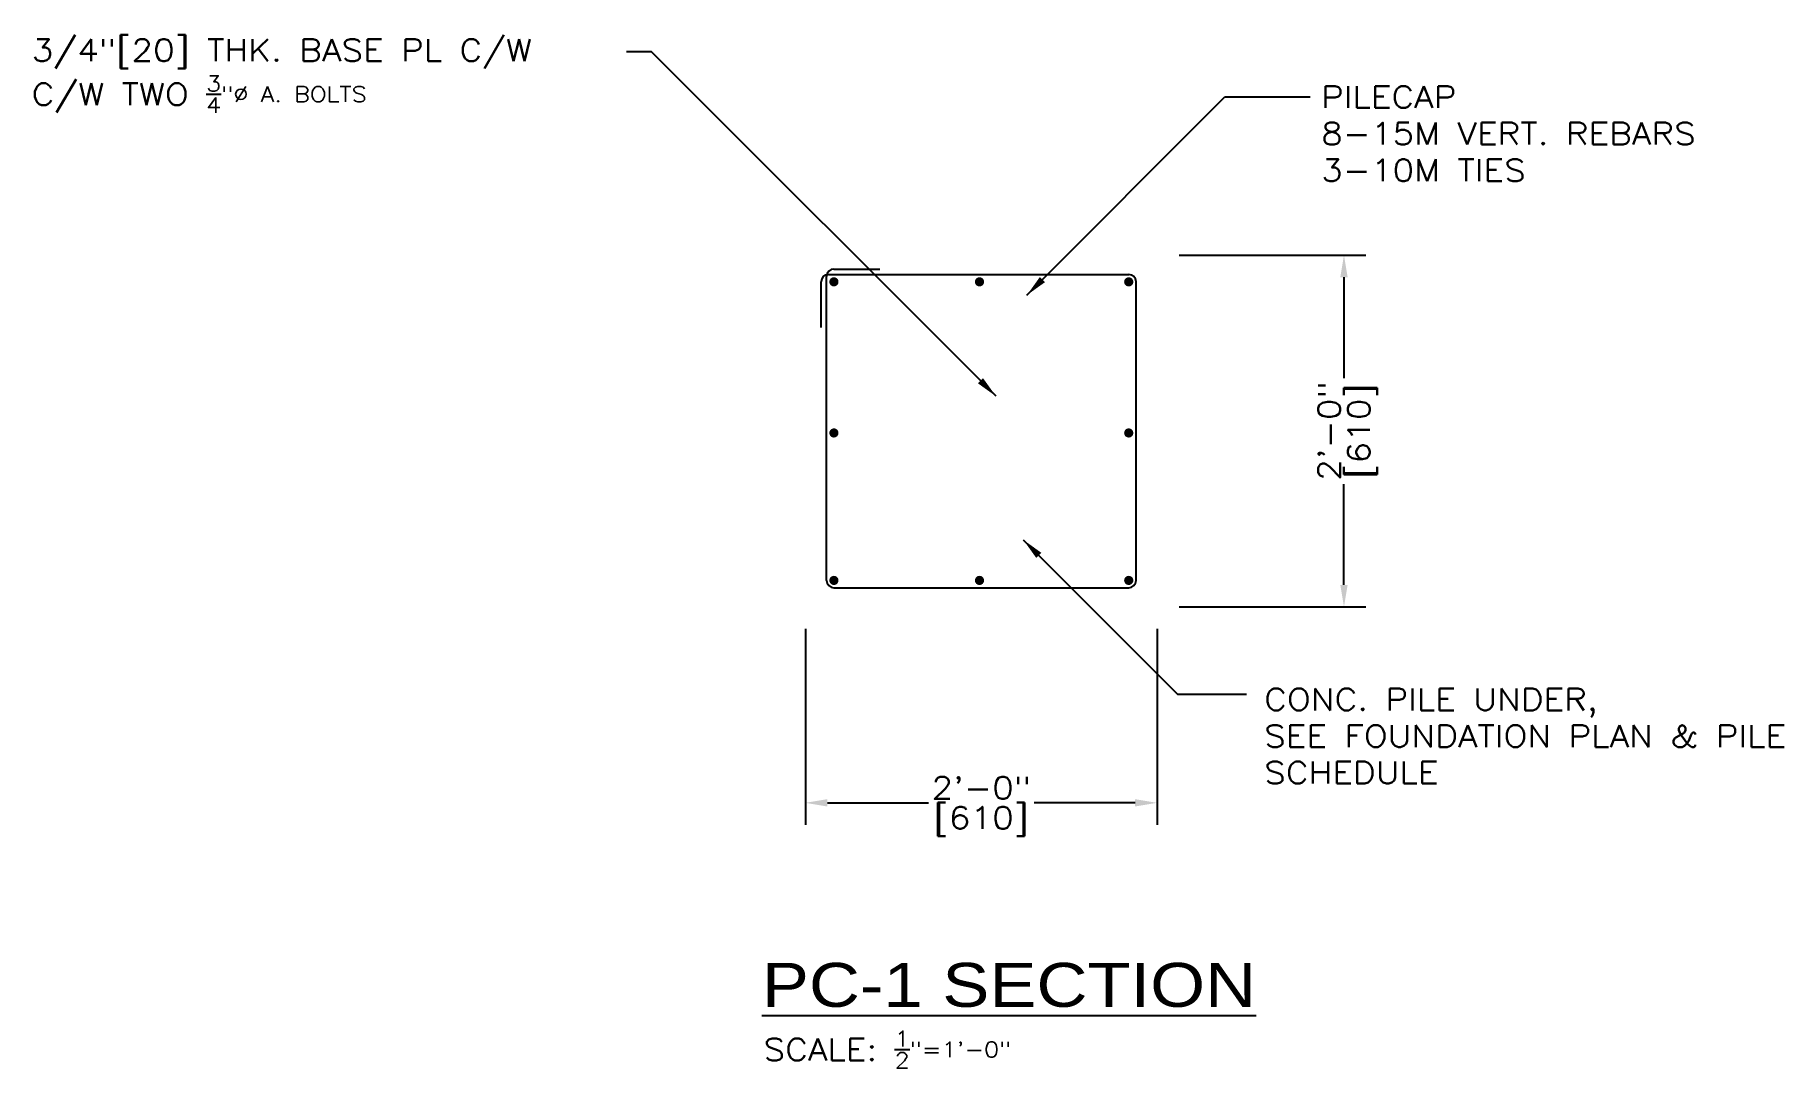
# Model space of a CAD drawing. Header units: inches. Extents: x -229 to 9761, y -1201 to 3580.
# Drawn here: x 555.5 to 674.9, y -367.1 to -296.6 of the extents above; entities that cross this region are included whole.
import ezdxf

# ---------------------------------------------------------------- set-up
doc = ezdxf.new("R2010")
doc.units = ezdxf.units.IN
doc.header["$MEASUREMENT"] = 0
doc.layers.get('DEFPOINTS').update_dxf_attribs({"linetype": 'CONTINUOUS'})
for name, color, linetype in [('Foundation_Details_Reinf', 131, 'CONTINUOUS'), ('Structural_Section_Dim', 5, 'CONTINUOUS'), ('Structural_Section_Text', 5, 'CONTINUOUS')]:
    doc.layers.add(name, color=color, linetype=linetype)
doc.styles.add('ROMANS-115', font='romans.shx', dxfattribs={"width": 1.15})
doc.styles.add('SANS-115', font='sanss___.ttf', dxfattribs={"width": 1.15})
doc.dimstyles.new('112-ROMANS-115-MS', dxfattribs={"dimscale": 0, "dimtxt": 1.5, "dimasz": 1.5, "dimexe": 1.5, "dimexo": 1.5, "dimgap": 0.125, "dimtad": 0, "dimdec": 4, "dimzin": 1, "dimdsep": 46, "dimlunit": 4, "dimtxsty": 'ROMANS-115', "dimcen": 0.125, "dimclrd": 256, "dimclre": 256, "dimclrt": 256, "dimadec": 0, "dimazin": 0, "dimtfac": 1, "dimtdec": 4, "dimtofl": 0, "dimtmove": 0, "dimatfit": 0, "dimfxl": 1, "dimtfillclr": 256, "dimfrac": 2, "dimtolj": 1, "dimtzin": 0, "dimarcsym": 0})
doc.dimstyles.new('12-ROMANS-115-PS', dxfattribs={"dimscale": 0, "dimtxt": 0.0625, "dimasz": 0.0625, "dimexe": 0.0625, "dimexo": 0.03125, "dimgap": 0.03125, "dimtad": 1, "dimdec": 3, "dimlfac": 24, "dimzin": 1, "dimdsep": 46, "dimlunit": 4, "dimtxsty": 'ROMANS-115', "dimcen": 0.125, "dimclrd": 256, "dimclre": 256, "dimclrt": 256, "dimadec": 0, "dimazin": 0, "dimtfac": 1, "dimtdec": 3, "dimtofl": 0, "dimtmove": 0, "dimatfit": 0, "dimfxl": 1, "dimfrac": 2, "dimtolj": 1, "dimtzin": 0, "dimarcsym": 0})

msp = doc.modelspace()

# ---------------------------------------------------------------- texts
at = {"layer": 'Structural_Section_Dim', "ltscale": 15, "insert": (555.230295, -296.935194), "char_height": 1.50000002, "attachment_point": 1, "style": 'ROMANS-115'}
msp.add_mtext('\\A1;3/4"[20] THK. BASE PL C/W \\PC/W TWO \\H0.7x;\\S3/4;"%%C A. BOLTS', dxfattribs=at)
at = {"layer": 'Structural_Section_Dim', "insert": (639.364762, -341.239832), "char_height": 1.50000002, "attachment_point": 1, "style": 'ROMANS-115'}
msp.add_mtext('\\A1;CONC. PILE UNDER,\\PSEE FOUNDATION PLAN & PILE\\PSCHEDULE', dxfattribs=at)
at = {"layer": 'Structural_Section_Text', "style": 'SANS-115', "width": 1.15}
msp.add_text('%%UPC-1 SECTION', height=3.00000005, dxfattribs=at).set_placement((605.072397, -362.973544))
at = {"layer": 'Structural_Section_Text', "char_height": 1.50000002, "attachment_point": 1, "style": 'ROMANS-115'}
for s, insert in [('PILECAP\\P8-15M VERT. REBARS\\P3-10M TIES', (643.249813, -300.131073)), ('\\A1;SCALE: \\H0.7x;\\S1/2;"=1\'-0"', (605.187576, -364.626975))]:
    msp.add_mtext(s, dxfattribs=dict(at, insert=insert))

# ---------------------------------------------------------------- blocks, each defined once
blk = doc.blocks.new('*D111')
at = {"layer": 'DEFPOINTS', "color": 0, "ltscale": 2}
for p in [(632.05, -311.68), (632.05, -335.68), (644.81, -335.68)]:
    blk.add_point(p, dxfattribs=at)
at = {"layer": 'Structural_Section_Dim', "lineweight": -2, "ltscale": 2}
for p, q in [((633.55, -311.68), (646.31, -311.68)), ((644.81, -313.18), (644.81, -320.07)), ((644.81, -334.18), (644.81, -327.3)), ((633.55, -335.68), (646.31, -335.68))]:
    blk.add_line(p, q, dxfattribs=at)
at = {"layer": 'Structural_Section_Dim', "ltscale": 2}
for points in [[(644.56, -313.18), (645.06, -313.18), (644.81, -311.68)], [(644.56, -334.18), (645.06, -334.18), (644.81, -335.68)]]:
    blk.add_solid(points, dxfattribs=at)
at = {"layer": 'Structural_Section_Dim', "ltscale": 2, "char_height": 1.5, "attachment_point": 5, "rotation": 90, "style": 'ROMANS-115'}
for s, insert in [('\\A1;2\'-0"', (643.8, -323.68)), ('\\A1;[610]', (646.08, -323.68))]:
    blk.add_mtext(s, dxfattribs=dict(at, insert=insert))
blk = doc.blocks.new('*D112')
at = {"layer": 'DEFPOINTS', "color": 0, "ltscale": 2}
for p in [(608.05, -335.68), (632.05, -335.68), (632.05, -349.05)]:
    blk.add_point(p, dxfattribs=at)
at = {"layer": 'Structural_Section_Dim', "lineweight": -2, "ltscale": 2}
for p, q in [((608.05, -337.18), (608.05, -350.55)), ((632.05, -337.18), (632.05, -350.55)), ((609.55, -349.05), (616.44, -349.05)), ((630.55, -349.05), (623.67, -349.05))]:
    blk.add_line(p, q, dxfattribs=at)
at = {"layer": 'Structural_Section_Dim', "ltscale": 2}
for points in [[(609.55, -348.8), (609.55, -349.3), (608.05, -349.05)], [(630.55, -348.8), (630.55, -349.3), (632.05, -349.05)]]:
    blk.add_solid(points, dxfattribs=at)
at = {"layer": 'Structural_Section_Dim', "ltscale": 2, "char_height": 1.5, "attachment_point": 5, "style": 'ROMANS-115'}
for s, insert in [('\\A1;2\'-0"', (620.05, -348.03)), ('\\A1;[610]', (620.05, -350.32))]:
    blk.add_mtext(s, dxfattribs=dict(at, insert=insert))

# ---------------------------------------------------------------- dimensions: what is measured, and where the dimension line sits
at = {"layer": 'Structural_Section_Dim'}
dim = msp.add_linear_dim(base=(644.813464, -335.683452), p1=(632.054377, -311.683452), p2=(632.054377, -335.683452), angle=90, dimstyle='112-ROMANS-115-MS', override={"dimscale": 1, "dimpost": '\\X'}, dxfattribs=at)
dim.commit()
dim.dimension.update_dxf_attribs({"geometry": '*D111', "text_midpoint": (644.813464, -323.683452)})
dim = msp.add_linear_dim(base=(632.054377, -349.049328), p1=(608.054376, -335.683452), p2=(632.054377, -335.683452), dimstyle='112-ROMANS-115-MS', override={"dimscale": 1, "dimpost": '\\X'}, dxfattribs=at)
dim.commit()
dim.dimension.update_dxf_attribs({"geometry": '*D112', "text_midpoint": (620.054376, -349.049328)})

# ---------------------------------------------------------------- linework, layer by layer
at = {"layer": 'Foundation_Details_Reinf'}
for p, q in [((609.991876, -312.620952), (613.116876, -312.620952)), ((609.116876, -316.620952), (609.116876, -313.495952)), ((609.491876, -333.870952), (609.491876, -313.120952)), ((609.616876, -312.995952), (630.116876, -312.995952)), ((630.616876, -333.870952), (630.616876, -313.495952)), ((609.991876, -334.370952), (630.116876, -334.370952))]:
    msp.add_line(p, q, dxfattribs=at)
at = {"layer": 'Foundation_Details_Reinf', "const_width": 0.3125}
for points in [[(609.835626, -313.495952, -1), (610.148126, -313.495952, -1)], [(619.773126, -313.495952, -1), (620.085626, -313.495952, -1)], [(630.273126, -313.495952, 1), (629.960626, -313.495952, 1)], [(609.835626, -323.808452, 1), (610.148126, -323.808452, 1)], [(630.273126, -323.808452, 1), (629.960626, -323.808452, 1)], [(609.835626, -333.870952, 1), (610.148126, -333.870952, 1)], [(619.773126, -333.870952, 1), (620.085626, -333.870952, 1)], [(630.273126, -333.870952, -1), (629.960626, -333.870952, -1)]]:
    msp.add_lwpolyline(points, format="xyb", close=True, dxfattribs=at)
at = {"layer": 'Foundation_Details_Reinf'}
for centre, start, end in [((609.991876, -313.120952), 90, 180), ((609.616876, -313.495952), 90, 180), ((630.116876, -313.495952), 0, 90), ((609.991876, -333.870952), 180, 270), ((630.116876, -333.870952), 270, 0)]:
    msp.add_arc(centre, 0.5, start, end, dxfattribs=at)

msp.set_redraw_order([(e.dxf.handle, doc.entitydb.next_handle()) for e in msp.query("TEXT MTEXT ATTDEF DIMENSION ARC_DIMENSION")])  # texts and dimensions are drawn at this point

# ---------------------------------------------------------------- leaders
at = {"layer": 'Structural_Section_Dim', "ltscale": 15}
msp.add_leader([(621.059434, -321.308452), (597.546376, -297.795394), (595.832841, -297.795394)], dimstyle='12-ROMANS-115-PS', override={"dimscale": 24, "dimtad": 0, "dimlfac": 0.041667}, dxfattribs=at)
at = {"layer": 'Structural_Section_Dim'}
msp.add_leader([(622.920647, -331.103176), (633.447488, -341.630017), (638.168002, -341.630017)], dimstyle='12-ROMANS-115-PS', override={"dimscale": 24, "dimtad": 0, "dimlfac": 0.041667}, dxfattribs=at)
at = {"layer": 'Structural_Section_Text', "annotation_type": 0, "has_hookline": 1, "hookline_direction": 0, "text_width": 28.75}
msp.add_leader([(623.163835, -314.404865), (636.687627, -300.881073), (642.499813, -300.881073)], dimstyle='12-ROMANS-115-PS', override={"dimscale": 24, "dimtad": 0, "dimlfac": 0.041667, "dimse1": 1}, dxfattribs=at)

doc.saveas('drawing.dxf')
